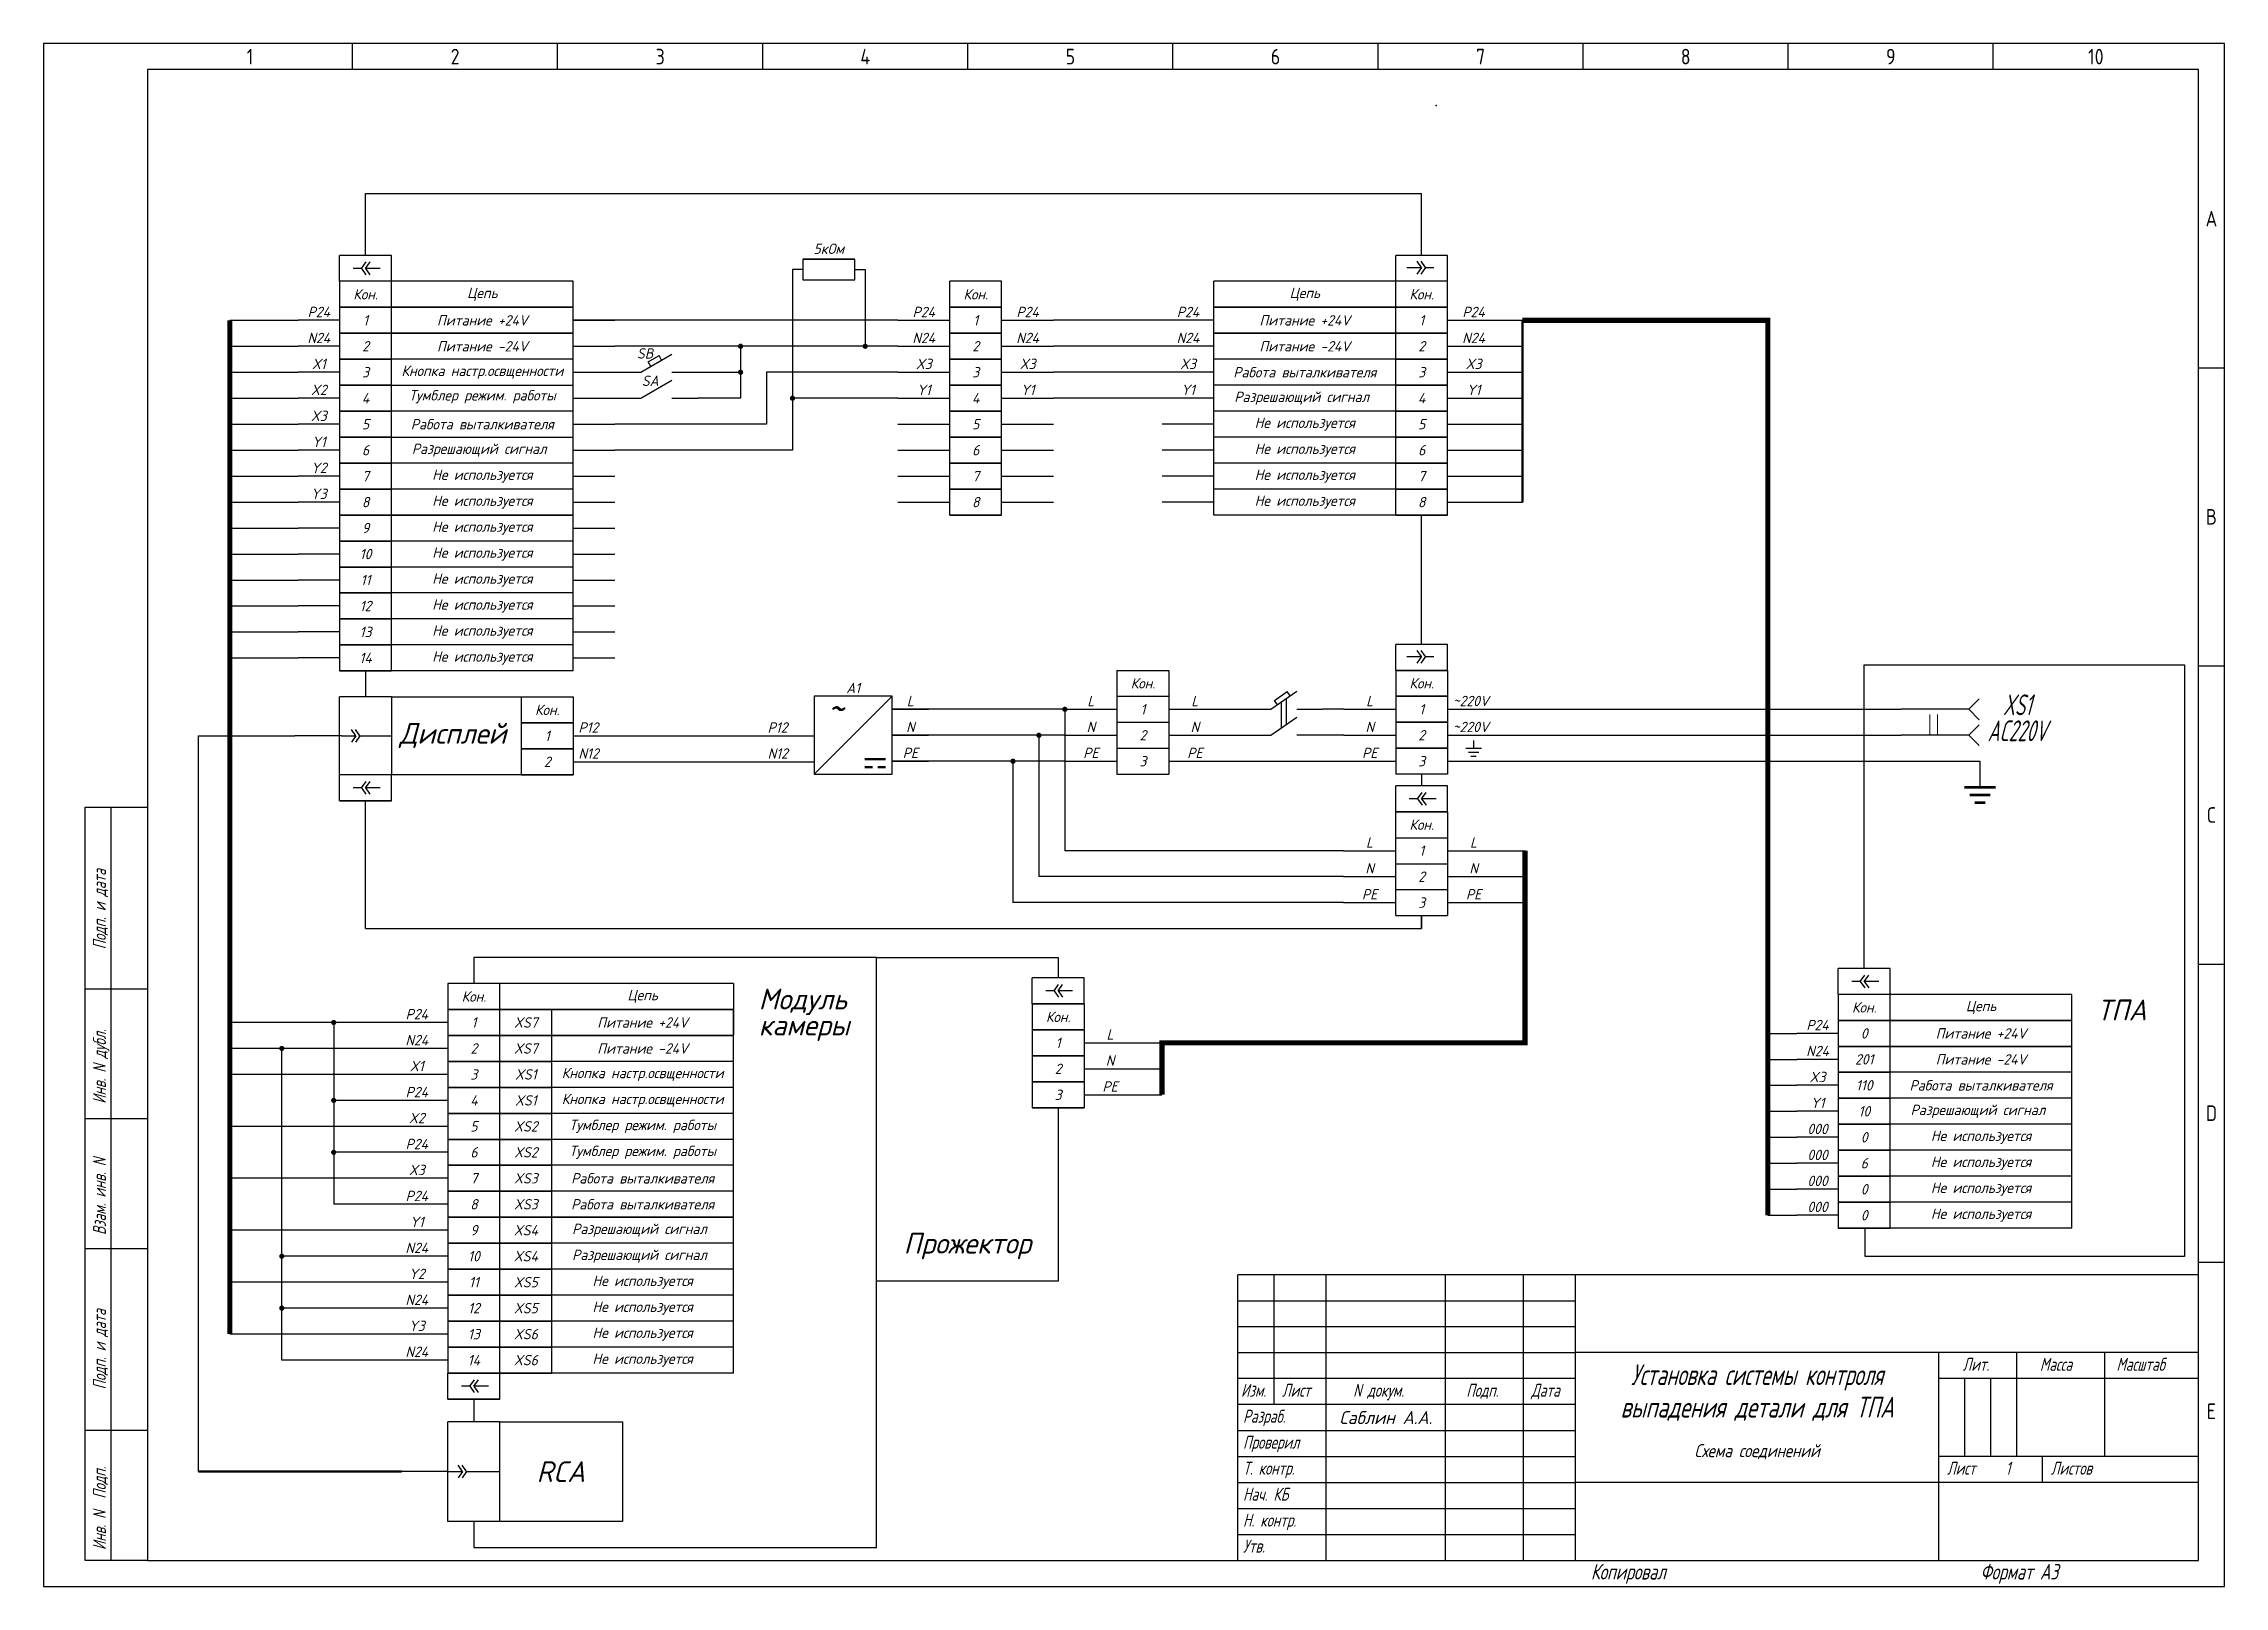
# Model space of a CAD drawing. Header units: millimetres. Extents: x 1328 to 12195, y -7 to 5934.
# Drawn here: x 1328 to 1748, y 1078 to 1375 of the extents above; entities that cross this region are included whole.
import ezdxf
from ezdxf.enums import TextEntityAlignment as Align

# ---------------------------------------------------------------- set-up
doc = ezdxf.new("R2010")
doc.units = ezdxf.units.MM
doc.linetypes.add('K5LT_BASIC', pattern=[0])
doc.linetypes.add('K5LT_DASHED', pattern=[6, 4, -2])
for name, color, linetype in [('ELEMENT', 2, 'Continuous'), ('FORMAT_LINE', 7, 'Continuous'), ('FORMAT_TEXT', 7, 'Continuous'), ('LINE', 3, 'Continuous'), ('TEXT', 7, 'Continuous'), ('Соединения', 253, 'Continuous'), ('Электроаппараты', 2, 'Continuous')]:
    doc.layers.add(name, color=color, linetype=linetype)
doc.styles.add('GOST_B', font='GOST_B.TTF', dxfattribs={"oblique": 15})
doc.styles.add('STYLE1', font='txtnew_w.shx', dxfattribs={"width": 0.8, "oblique": 15})

msp = doc.modelspace()

# ---------------------------------------------------------------- texts
at = {"style": 'GOST_B', "oblique": 15}
msp.add_text('SB', height=2, dxfattribs=at).set_placement((1443.83, 1314.36), align=Align.CENTER)
msp.add_text('SA', height=2, dxfattribs=at).set_placement((1443.2, 1308.49), align=Align.BOTTOM_LEFT)
at = {"layer": 'FORMAT_LINE', "color": 7, "style": 'GOST_B', "oblique": 15}
msp.add_text('5кОм', height=2, dxfattribs=at).set_placement((1479.23, 1335.52), align=Align.MIDDLE)
at = {"layer": 'FORMAT_TEXT', "style": 'STYLE1', "oblique": 15}
for s, height, width, p in [('Установка системы контроля', 4, 0.65, (1658, 1116.75)), ('выпадения детали для ТПА', 4, 0.7, (1658, 1110.5)), ('Схема соединений', 2.5, 0.8, (1658, 1102.87))]:
    msp.add_text(s, height=height, dxfattribs=dict(at, width=width)).set_placement(p, align=Align.CENTER)
at = {"layer": 'TEXT', "style": 'GOST_B', "oblique": 15}
for s, height, p in [('Кон.', 2, (1390, 1326.74)), ('Цепь', 2, (1412.5, 1326.74)), ('Кон.', 2, (1507.51, 1326.74)), ('Цепь', 2, (1570.9, 1326.74)), ('Кон.', 2, (1593.4, 1326.74)), ('1', 2, (1390, 1321.74)), ('Питание +24V', 2, (1412.5, 1321.74)), ('1', 2, (1507.51, 1321.74)), ('Питание +24V', 2, (1570.9, 1321.74)), ('1', 2, (1593.4, 1321.74)), ('2', 2, (1390, 1316.74)), ('Питание -24V', 2, (1412.5, 1316.74)), ('2', 2, (1507.51, 1316.74)), ('Питание -24V', 2, (1570.9, 1316.74)), ('2', 2, (1593.4, 1316.74)), ('3', 2, (1390, 1311.74)), ('Кнопка настр.освщенности', 2, (1412.5, 1311.74)), ('3', 2, (1507.51, 1311.74)), ('Работа выталкивателя', 2, (1570.9, 1311.74)), ('3', 2, (1593.4, 1311.74)), ('4', 2, (1390, 1306.74)), ('Тумблер режим. работы', 2, (1412.5, 1307.03)), ('4', 2, (1507.51, 1306.74)), ('Разрешающий сигнал ', 2, (1570.9, 1306.74)), ('4', 2, (1593.4, 1306.74)), ('5', 2, (1390, 1301.74)), ('Работа выталкивателя', 2, (1412.5, 1301.74)), ('5', 2, (1507.51, 1301.74)), ('Не используется', 2, (1570.9, 1301.74)), ('5', 2, (1593.4, 1301.74)), ('Разрешающий сигнал ', 2, (1412.5, 1296.74)), ('Не используется', 2, (1570.9, 1296.74)), ('6', 2, (1390, 1296.74)), ('6', 2, (1507.51, 1296.74)), ('6', 2, (1593.4, 1296.74)), ('7', 2, (1390, 1291.74)), ('Не используется', 2, (1412.5, 1291.74)), ('7', 2, (1507.51, 1291.74)), ('Не используется', 2, (1570.9, 1291.74)), ('7', 2, (1593.4, 1291.74)), ('8', 2, (1390, 1286.74)), ('Не используется', 2, (1412.5, 1286.74)), ('8', 2, (1507.51, 1286.74)), ('Не используется', 2, (1570.9, 1286.74)), ('8', 2, (1593.4, 1286.74)), ('9', 2, (1390, 1281.74)), ('Не используется', 2, (1412.5, 1281.74)), ('10', 2, (1390, 1276.74)), ('Не используется', 2, (1412.5, 1276.74)), ('11', 2, (1390, 1271.74)), ('Не используется', 2, (1412.5, 1271.74)), ('12', 2, (1390, 1266.74)), ('Не используется', 2, (1412.5, 1266.74)), ('13', 2, (1390, 1261.74)), ('Не используется', 2, (1412.5, 1261.74)), ('14', 2, (1390, 1256.74)), ('Не используется', 2, (1412.5, 1256.74)), ('Кон.', 2, (1539.72, 1251.85)), ('Кон.', 2, (1593.4, 1251.85)), ('Кон.', 2, (1425, 1246.74)), ('1', 2, (1539.72, 1246.85)), ('1', 2, (1593.4, 1246.85)), ('Дисплей', 4, (1406.81, 1241.82)), ('1', 2, (1425, 1241.74)), ('2', 2, (1539.72, 1241.85)), ('2', 2, (1593.4, 1241.85)), ('2', 2, (1425, 1236.74)), ('3', 2, (1539.72, 1236.85)), ('3', 2, (1593.4, 1236.85)), ('Кон.', 2, (1593.4, 1224.63)), ('1', 2, (1593.4, 1219.63)), ('2', 2, (1593.4, 1214.63)), ('3', 2, (1593.4, 1209.63)), ('Цепь', 2, (1443.37, 1191.56)), ('Кон.', 2, (1410.87, 1191.56)), ('Кон.', 2, (1523.39, 1187.63)), ('Кон.', 2, (1678.64, 1189.46)), ('Цепь', 2, (1701.14, 1189.46)), ('1', 2, (1410.87, 1186.56)), ('XS7', 2, (1420.87, 1186.56)), ('Питание +24V', 2, (1443.37, 1186.56)), ('0', 2, (1678.64, 1184.46)), ('Питание +24V', 2, (1701.14, 1184.46)), ('2', 2, (1410.87, 1181.56)), ('XS7', 2, (1420.87, 1181.56)), ('Питание -24V', 2, (1443.37, 1181.56)), ('1', 2, (1523.39, 1182.63)), ('201', 2, (1678.64, 1179.46)), ('Питание -24V', 2, (1701.14, 1179.46)), ('3', 2, (1410.87, 1176.56)), ('XS1', 2, (1420.87, 1176.56)), ('Кнопка настр.освщенности', 2, (1443.37, 1176.56)), ('2', 2, (1523.39, 1177.63)), ('4', 2, (1410.87, 1171.56)), ('XS1', 2, (1420.87, 1171.56)), ('Кнопка настр.освщенности', 2, (1443.37, 1171.56)), ('3', 2, (1523.39, 1172.63)), ('110', 2, (1678.64, 1174.46)), ('Работа выталкивателя', 2, (1701.14, 1174.46)), ('Тумблер режим. работы', 2, (1443.37, 1166.56)), ('10', 2, (1678.64, 1169.46)), ('Разрешающий сигнал ', 2, (1701.14, 1169.46)), ('5', 2, (1410.87, 1166.56)), ('XS2', 2, (1420.87, 1166.56)), ('0', 2, (1678.64, 1164.46)), ('Не используется', 2, (1701.14, 1164.46)), ('6', 2, (1410.87, 1161.56)), ('XS2', 2, (1420.87, 1161.56)), ('Тумблер режим. работы', 2, (1443.37, 1161.56)), ('6', 2, (1678.64, 1159.46)), ('Не используется', 2, (1701.14, 1159.46)), ('7', 2, (1410.87, 1156.56)), ('XS3', 2, (1420.87, 1156.56)), ('Работа выталкивателя', 2, (1443.37, 1156.56)), ('0', 2, (1678.64, 1154.46)), ('Не используется', 2, (1701.14, 1154.46)), ('8', 2, (1410.87, 1151.56)), ('XS3', 2, (1420.87, 1151.56)), ('Работа выталкивателя', 2, (1443.37, 1151.56)), ('9', 2, (1410.87, 1146.56)), ('XS4', 2, (1420.87, 1146.56)), ('Разрешающий сигнал ', 2, (1443.37, 1146.56)), ('0', 2, (1678.64, 1149.46)), ('Не используется', 2, (1701.14, 1149.46)), ('10', 2, (1410.87, 1141.56)), ('XS4', 2, (1420.87, 1141.56)), ('Разрешающий сигнал ', 2, (1443.37, 1141.56)), ('Прожектор', 4, (1505.89, 1143.53)), ('11', 2, (1410.87, 1136.56)), ('XS5', 2, (1420.87, 1136.56)), ('Не используется', 2, (1443.37, 1136.56)), ('12', 2, (1410.87, 1131.56)), ('XS5', 2, (1420.87, 1131.56)), ('Не используется', 2, (1443.37, 1131.56)), ('13', 2, (1410.87, 1126.56)), ('XS6', 2, (1420.87, 1126.56)), ('Не используется', 2, (1443.37, 1126.56)), ('14', 2, (1410.87, 1121.56)), ('XS6', 2, (1420.87, 1121.56)), ('Не используется', 2, (1443.37, 1121.56)), ('Саблин А.А.', 2.5, (1586.5, 1110.5)), ('RCA', 4, (1427.61, 1100.09))]:
    msp.add_text(s, height=height, dxfattribs=at).set_placement(p, align=Align.MIDDLE)
for s, p in [('P24', (1381, 1321.74)), ('P24', (1497.51, 1321.74)), ('P24', (1517.51, 1321.74)), ('P24', (1548.4, 1321.74)), ('P24', (1603.4, 1321.74)), ('N24', (1381, 1316.74)), ('N24', (1497.51, 1316.74)), ('N24', (1517.51, 1316.74)), ('N24', (1548.4, 1316.74)), ('N24', (1603.4, 1316.74)), ('X1', (1381, 1311.74)), ('X3', (1497.51, 1311.74)), ('X3', (1517.51, 1311.74)), ('X3', (1548.4, 1311.74)), ('X3', (1603.4, 1311.74)), ('X2', (1381, 1306.74)), ('Y1', (1497.51, 1306.74)), ('Y1', (1517.51, 1306.74)), ('Y1', (1548.4, 1306.74)), ('Y1', (1603.4, 1306.74)), ('X3', (1381, 1301.74)), ('Y1', (1381, 1296.74)), ('Y2', (1381, 1291.74)), ('Y3', (1381, 1286.74)), ('L', (1494.93, 1246.85)), ('L', (1529.69, 1246.85)), ('L', (1549.72, 1246.85)), ('L', (1583.4, 1246.85)), ('N', (1494.93, 1241.85)), ('N', (1529.69, 1241.85)), ('N', (1549.72, 1241.85)), ('N', (1583.4, 1241.85)), ('PE', (1494.93, 1236.85)), ('PE', (1529.69, 1236.85)), ('PE', (1549.72, 1236.85)), ('PE', (1583.4, 1236.85)), ('L', (1583.37, 1219.63)), ('L', (1603.4, 1219.63)), ('N', (1583.37, 1214.63)), ('N', (1603.4, 1214.63)), ('PE', (1583.37, 1209.63)), ('PE', (1603.4, 1209.63)), ('P24', (1399.87, 1186.56)), ('L', (1533.39, 1182.63)), ('P24', (1669.64, 1184.46)), ('N24', (1399.87, 1181.56)), ('N', (1533.39, 1177.63)), ('N24', (1669.64, 1179.46)), ('X1', (1399.87, 1176.56)), ('X3', (1669.64, 1174.46)), ('P24', (1399.87, 1171.56)), ('PE', (1533.39, 1172.63)), ('Y1', (1669.64, 1169.46)), ('X2', (1399.87, 1166.56)), ('P24', (1399.87, 1161.56)), ('000', (1669.64, 1164.46)), ('000', (1669.64, 1159.46)), ('X3', (1399.87, 1156.56)), ('000', (1669.64, 1154.46)), ('P24', (1399.87, 1151.56)), ('000', (1669.64, 1149.46)), ('Y1', (1399.87, 1146.56)), ('N24', (1399.87, 1141.56)), ('Y2', (1399.87, 1136.56)), ('N24', (1399.87, 1131.56)), ('Y3', (1399.87, 1126.56)), ('N24', (1399.87, 1121.56))]:
    msp.add_text(s, height=2, dxfattribs=at).set_placement(p, align=Align.BOTTOM_CENTER)
for s, p in [('A1', (1482.58, 1249.35)), ('~220V', (1599.4, 1246.85)), ('P12', (1431, 1241.74)), ('P12', (1467.43, 1241.74)), ('~220V', (1599.4, 1241.85)), ('N12', (1431, 1236.74)), ('N12', (1467.43, 1236.74))]:
    msp.add_text(s, height=2, dxfattribs=at).set_placement(p, align=Align.BOTTOM_LEFT)
at = {"layer": 'TEXT', "style": 'STYLE1', "oblique": 15, "width": 0.6}
for s, p in [('XS1', (1708.1, 1245.71)), ('AC220V', (1708.1, 1240.71))]:
    msp.add_text(s, height=4, dxfattribs=at).set_placement(p, align=Align.CENTER)
at = {"layer": 'TEXT', "style": 'GOST_B', "oblique": 15}
for s, p in [('  Модуль', (1460.87, 1189.06)), ('  ТПА', (1718.64, 1186.96)), ('  камеры', (1460.87, 1184.06))]:
    msp.add_text(s, height=4, dxfattribs=at).set_placement(p)
at = {"layer": 'Электроаппараты', "style": 'GOST_B', "oblique": 15}
msp.add_text('~', height=5, dxfattribs=at).set_placement((1480.45, 1242.85), align=Align.BOTTOM_CENTER)

# ---------------------------------------------------------------- blocks, each defined once
blk = doc.blocks.new('FORMAT_A3-1')
for p, q in [((59.5, 292), (59.5, 297)), ((99, 292), (99, 297)), ((138.5, 292), (138.5, 297)), ((178, 292), (178, 297)), ((217.5, 292), (217.5, 297)), ((257, 292), (257, 297)), ((296.5, 292), (296.5, 297)), ((336, 292), (336, 297)), ((375.5, 292), (375.5, 297)), ((415, 234.6), (420, 234.6)), ((415, 177.2), (420, 177.2)), ((415, 119.8), (420, 119.8)), ((415, 62.4), (420, 62.4))]:
    blk.add_line(p, q)
at = {"color": 2}
for p, q in [((13, 5), (13, 150)), ((20, 115), (8, 115)), ((20, 90), (8, 90)), ((20, 65), (8, 65)), ((415, 60), (230, 60)), ((230, 5), (230, 60)), ((237, 35), (237, 60)), ((247, 5), (247, 60)), ((270, 5), (270, 60)), ((285, 5), (285, 60)), ((295, 5), (295, 60)), ((415, 45), (295, 45)), ((365, 5), (365, 45)), ((380, 25), (380, 45)), ((397, 25), (397, 45)), ((295, 40), (230, 40)), ((415, 40), (365, 40)), ((295, 35), (230, 35)), ((20, 30), (8, 30)), ((415, 25), (365, 25)), ((385, 20), (385, 25)), ((415, 20), (295, 20))]:
    blk.add_line(p, q, dxfattribs=at)
at = {"color": 7}
for p, q in [((230, 55), (295, 55)), ((230, 50), (295, 50)), ((230, 45), (295, 45)), ((370, 25), (370, 40)), ((375, 25), (375, 40)), ((230, 30), (295, 30)), ((230, 25), (295, 25)), ((230, 20), (295, 20)), ((230, 15), (295, 15)), ((230, 10), (295, 10))]:
    blk.add_line(p, q, dxfattribs=at)
blk.add_lwpolyline([(0, 0), (420, 0), (420, 297), (0, 297)], close=True)
at = {"color": 2}
blk.add_lwpolyline([(20, 5), (415, 5), (415, 292), (20, 292)], close=True, dxfattribs=at)
blk.add_lwpolyline([(20, 5), (8, 5), (8, 150), (20, 150)], dxfattribs=at)
at = {"style": 'STYLE1', "width": 0.8}
for s, p in [('1', (39.75, 294.5)), ('2', (79.25, 294.5)), ('3', (118.75, 294.5)), ('4', (158.25, 294.5)), ('5', (197.75, 294.5)), ('6', (237.25, 294.5)), ('7', (276.75, 294.5)), ('8', (316.25, 294.5)), ('9', (355.75, 294.5)), ('10', (395.25, 294.5)), ('A', (417.5, 263.3)), ('B', (417.5, 205.9)), ('C', (417.5, 148.5)), ('D', (417.5, 91.1)), ('E', (417.5, 33.7))]:
    blk.add_text(s, height=3, dxfattribs=at).set_placement(p, align=Align.MIDDLE_CENTER)
at = {"style": 'STYLE1', "oblique": 15, "width": 0.7}
for s, p in [('Подп. и дата', (12, 122.64)), ('Инв. N дубл.', (12, 92.91)), ('Взам. инв. N', (12, 67.64)), ('Подп. и дата', (12, 37.91)), ('Инв. N  Подп.', (12, 7))]:
    blk.add_text(s, height=2.5, rotation=90, dxfattribs=at).set_placement(p)
for s, height, p in [('Лит.', 2.5, (369.58, 41.5)), ('Масса', 2.5, (384.47, 41.5)), ('Масштаб', 2.5, (399.21, 41.5)), ('Изм.', 2.5, (230.61, 36.5)), ('Лист', 2.5, (238.5, 36.5)), ('N докум.', 2.5, (252.21, 36.5)), ('Подп.', 2.5, (274, 36.5)), ('Дата', 2.5, (286.5, 36.5)), ('Разраб.', 2.5, (231, 31.5)), ('Проверил', 2.5, (231, 26.5)), ('Т. контр.', 2.5, (231, 21.5)), ('Лист     1', 2.5, (366.58, 21.5)), ('Листов', 2.5, (386.58, 21.5)), ('Нач. КБ', 2.5, (231, 16.5)), ('Н. контр.', 2.5, (231, 11.5)), ('Утв.', 2.5, (231, 6.5)), ('Копировал', 3, (298, 1.32)), ('Формат А3', 3, (373, 1.32))]:
    blk.add_text(s, height=height, dxfattribs=at).set_placement(p)
blk = doc.blocks.new('GND1')
blk.add_line((0, 0), (0, -5))
at = {"const_width": 0.5}
for points in [[(-3, -5), (3, -5)], [(-2, -6.5), (2, -6.5)], [(-1, -8), (1, -8)]]:
    blk.add_lwpolyline(points, dxfattribs=at)

# ---------------------------------------------------------------- linework, layer by layer
at = {"color": 7, "linetype": 'K5LT_DASHED', "lineweight": 9}
for p, q in [((1691.26, 1241.85), (1691.26, 1246.85)), ((1692.76, 1241.85), (1692.76, 1246.85))]:
    msp.add_line(p, q, dxfattribs=at)
for p, q in [((1601.9, 1239.35), (1604.9, 1239.35)), ((1603.4, 1240.85), (1603.4, 1239.35)), ((1602.4, 1238.6), (1604.4, 1238.6)), ((1602.9, 1237.85), (1603.9, 1237.85))]:
    msp.add_line(p, q)
at = {"layer": 'ELEMENT'}
for p, q in [((1474.23, 1333.52), (1474.23, 1329.52)), ((1484.23, 1333.52), (1474.23, 1333.52)), ((1474.23, 1333.52), (1484.23, 1333.52)), ((1484.23, 1329.52), (1484.23, 1333.52)), ((1474.23, 1329.52), (1484.23, 1329.52)), ((1443, 1311.74), (1449, 1315.24)), ((1444.43, 1313.73), (1446.52, 1314.95)), ((1447.02, 1314.09), (1446.52, 1314.95)), ((1438, 1311.74), (1443, 1311.74)), ((1444.93, 1312.87), (1444.43, 1313.73)), ((1449, 1311.74), (1454, 1311.74)), ((1438, 1306.74), (1443, 1306.74)), ((1443, 1306.74), (1449, 1310.24)), ((1449, 1306.74), (1454, 1306.74)), ((1564.35, 1246.85), (1569.35, 1250.35)), ((1565.05, 1248.56), (1567.51, 1250.28)), ((1565.62, 1247.74), (1565.05, 1248.56)), ((1566.35, 1248.25), (1566.35, 1243.25)), ((1567.35, 1243.95), (1567.35, 1248.95)), ((1568.08, 1249.46), (1567.51, 1250.28)), ((1559.35, 1246.85), (1564.35, 1246.85)), ((1564.35, 1241.85), (1569.35, 1245.35)), ((1569.35, 1246.85), (1574.29, 1246.85)), ((1559.46, 1241.85), (1564.35, 1241.85)), ((1554.46, 1236.85), (1578.4, 1236.85))]:
    msp.add_line(p, q, dxfattribs=at)
at = {"layer": 'ELEMENT', "color": 7}
msp.add_line((1484.23, 1331.52), (1486.23, 1331.52), dxfattribs=at)
at = {"layer": 'ELEMENT', "linetype": 'K5LT_BASIC', "lineweight": 15}
for p, q in [((1698.76, 1246.85), (1700.76, 1248.85)), ((1700.76, 1244.85), (1698.76, 1246.85)), ((1698.76, 1241.85), (1700.76, 1243.85)), ((1700.76, 1239.85), (1698.76, 1241.85))]:
    msp.add_line(p, q, dxfattribs=at)
at = {"layer": 'ELEMENT', "const_width": 0.5}
for points in [[(1461.98, 1316.74, 1), (1462.48, 1316.74, 1)], [(1485.98, 1316.74, 1), (1486.48, 1316.74, 1)], [(1461.98, 1311.74, 1), (1462.48, 1311.74, 1)], [(1471.98, 1306.74, 1), (1472.48, 1306.74, 1)], [(1373.62, 1141.56, 1), (1374.12, 1141.56, 1)], [(1373.62, 1131.56, 1), (1374.12, 1131.56, 1)]]:
    msp.add_lwpolyline(points, format="xyb", close=True, dxfattribs=at)
at = {"layer": 'ELEMENT', "color": 2, "const_width": 0.5}
for points in [[(1524.44, 1246.85, 1), (1524.94, 1246.85, 1)], [(1519.44, 1241.85, 1), (1519.94, 1241.85, 1)], [(1514.44, 1236.85, 1), (1514.94, 1236.85, 1)], [(1383.62, 1186.56, 1), (1384.12, 1186.56, 1)], [(1373.62, 1181.56, 1), (1374.12, 1181.56, 1)], [(1383.62, 1171.56, 1), (1384.12, 1171.56, 1)], [(1383.62, 1161.56, 1), (1384.12, 1161.56, 1)]]:
    msp.add_lwpolyline(points, format="xyb", close=True, dxfattribs=at)
at = {"layer": 'FORMAT_LINE'}
for p, q in [((1389.23, 1331.74), (1387.62, 1331.74)), ((1389.23, 1331.74), (1390.09, 1332.97)), ((1389.23, 1331.74), (1390.08, 1330.52)), ((1390, 1331.74), (1390.86, 1332.97)), ((1392.8, 1331.74), (1390, 1331.74)), ((1390, 1331.74), (1390.85, 1330.52)), ((1590.56, 1331.88), (1593.36, 1331.88)), ((1593.36, 1331.88), (1592.5, 1330.65)), ((1593.36, 1331.88), (1592.51, 1333.09)), ((1594.13, 1331.88), (1593.27, 1330.65)), ((1594.13, 1331.88), (1593.28, 1333.09)), ((1594.13, 1331.88), (1595.74, 1331.88)), ((1590.56, 1256.99), (1593.36, 1256.99)), ((1593.36, 1256.99), (1592.5, 1255.76)), ((1593.36, 1256.99), (1592.51, 1258.2)), ((1594.13, 1256.99), (1593.27, 1255.76)), ((1594.13, 1256.99), (1593.28, 1258.2)), ((1594.13, 1256.99), (1595.74, 1256.99)), ((1385.36, 1241.74), (1388.16, 1241.74)), ((1388.16, 1241.74), (1387.3, 1240.51)), ((1388.16, 1241.74), (1387.31, 1242.96)), ((1388.93, 1241.74), (1388.07, 1240.51)), ((1388.93, 1241.74), (1388.08, 1242.96)), ((1388.93, 1241.74), (1395, 1241.74)), ((1389.23, 1231.74), (1387.62, 1231.74)), ((1389.23, 1231.74), (1390.09, 1232.97)), ((1389.23, 1231.74), (1390.08, 1230.52)), ((1390, 1231.74), (1390.86, 1232.97)), ((1392.8, 1231.74), (1390, 1231.74)), ((1390, 1231.74), (1390.85, 1230.52)), ((1592.63, 1229.63), (1593.49, 1230.86)), ((1593.4, 1229.63), (1594.26, 1230.86)), ((1592.63, 1229.63), (1591.02, 1229.63)), ((1592.63, 1229.63), (1593.48, 1228.41)), ((1596.2, 1229.63), (1593.4, 1229.63)), ((1593.4, 1229.63), (1594.25, 1228.41)), ((1522.61, 1192.63), (1523.48, 1193.86)), ((1523.39, 1192.63), (1524.25, 1193.86)), ((1677.87, 1194.46), (1676.27, 1194.46)), ((1677.87, 1194.46), (1678.73, 1195.69)), ((1677.87, 1194.46), (1678.73, 1193.24)), ((1678.64, 1194.46), (1679.5, 1195.69)), ((1681.44, 1194.46), (1678.64, 1194.46)), ((1678.64, 1194.46), (1679.5, 1193.24)), ((1522.61, 1192.63), (1521.01, 1192.63)), ((1522.61, 1192.63), (1523.47, 1191.42)), ((1526.18, 1192.63), (1523.39, 1192.63)), ((1523.39, 1192.63), (1524.24, 1191.42)), ((1410.1, 1116.56), (1410.96, 1117.79)), ((1410.87, 1116.56), (1411.73, 1117.79)), ((1410.1, 1116.56), (1408.49, 1116.56)), ((1410.1, 1116.56), (1410.95, 1115.34)), ((1413.67, 1116.56), (1410.87, 1116.56)), ((1410.87, 1116.56), (1411.72, 1115.34)), ((1408.67, 1100.09), (1407.82, 1101.31)), ((1409.44, 1100.09), (1408.59, 1101.31)), ((1405.87, 1100.09), (1408.67, 1100.09)), ((1408.67, 1100.09), (1407.81, 1098.87)), ((1409.44, 1100.09), (1408.58, 1098.87)), ((1409.44, 1100.09), (1411.05, 1100.09))]:
    msp.add_line(p, q, dxfattribs=at)
at = {"layer": 'FORMAT_LINE', "color": 7}
for p, q in [((1474.23, 1331.52), (1472.23, 1331.52)), ((1472.23, 1331.52), (1472.23, 1306.74)), ((1486.23, 1331.52), (1486.23, 1316.74))]:
    msp.add_line(p, q, dxfattribs=at)
at = {"layer": 'FORMAT_LINE'}
msp.add_lwpolyline([(1488.39, 1142.28), (1488.39, 1142.28)], dxfattribs=at)
at = {"layer": 'LINE'}
for p, q in [((1363.87, 1321.74), (1370.85, 1321.74)), ((1370.85, 1321.74), (1377, 1321.74)), ((1430, 1321.74), (1438, 1321.74)), ((1438, 1321.74), (1430, 1321.74)), ((1608.4, 1321.74), (1612.81, 1321.74)), ((1363.88, 1316.74), (1377, 1316.74)), ((1608.4, 1316.74), (1612.81, 1316.74)), ((1363.88, 1311.74), (1377, 1311.74)), ((1608.4, 1311.74), (1612.81, 1311.74)), ((1363.88, 1306.74), (1377, 1306.74)), ((1608.4, 1306.74), (1612.81, 1306.74)), ((1363.88, 1301.74), (1377, 1301.74)), ((1608.4, 1301.74), (1612.81, 1301.74)), ((1363.88, 1296.74), (1377, 1296.74)), ((1608.4, 1296.74), (1612.81, 1296.74)), ((1363.88, 1291.74), (1377, 1291.74)), ((1608.4, 1291.74), (1612.81, 1291.74)), ((1363.88, 1286.74), (1377, 1286.74)), ((1608.4, 1286.74), (1612.81, 1286.74)), ((1363.88, 1281.74), (1377, 1281.74)), ((1363.88, 1276.74), (1377, 1276.74)), ((1363.88, 1271.74), (1377, 1271.74)), ((1363.88, 1266.74), (1377, 1266.74)), ((1363.88, 1261.74), (1377, 1261.74)), ((1363.87, 1256.74), (1377, 1256.74)), ((1357.86, 1100.09), (1357.86, 1241.74)), ((1357.86, 1241.74), (1376.41, 1241.74)), ((1608.4, 1219.63), (1613.4, 1219.63)), ((1608.4, 1214.63), (1613.4, 1214.63)), ((1608.4, 1209.63), (1613.4, 1209.63)), ((1660.07, 1184.46), (1665.64, 1184.46)), ((1363.87, 1181.56), (1363.87, 1181.56)), ((1538.39, 1182.63), (1543.39, 1182.63)), ((1393.87, 1176.56), (1363.87, 1176.56)), ((1538.39, 1177.63), (1543.39, 1177.63)), ((1660.07, 1179.46), (1665.64, 1179.46)), ((1538.39, 1172.63), (1543.39, 1172.63)), ((1660.07, 1174.46), (1665.64, 1174.46)), ((1660.07, 1169.46), (1665.64, 1169.46)), ((1393.87, 1166.56), (1363.87, 1166.56)), ((1660.07, 1164.46), (1665.64, 1164.46)), ((1660.07, 1159.46), (1665.64, 1159.46)), ((1393.87, 1156.56), (1363.87, 1156.56)), ((1660.07, 1154.46), (1665.64, 1154.46)), ((1660.07, 1149.46), (1665.64, 1149.46)), ((1393.87, 1146.56), (1363.87, 1146.56)), ((1393.87, 1136.56), (1363.87, 1136.56)), ((1393.87, 1126.56), (1363.87, 1126.56))]:
    msp.add_line(p, q, dxfattribs=at)
at = {"layer": 'LINE', "lineweight": 50}
for p, q in [((1612.81, 1321.74), (1612.81, 1286.74)), ((1396.91, 1100.09), (1357.86, 1100.09))]:
    msp.add_line(p, q, dxfattribs=at)
at = {"layer": 'LINE', "color": 3, "lineweight": 50}
msp.add_line((1613.4, 1219.63), (1613.4, 1219.63), dxfattribs=at)
at = {"layer": 'LINE', "color": 1}
for p, q in [((1393.87, 1186.56), (1363.87, 1186.56)), ((1383.87, 1186.56), (1383.87, 1151.56)), ((1393.87, 1171.56), (1383.87, 1171.56)), ((1393.87, 1161.56), (1383.87, 1161.56)), ((1393.87, 1151.56), (1383.87, 1151.56))]:
    msp.add_line(p, q, dxfattribs=at)
at = {"layer": 'LINE', "color": 4}
for p, q in [((1393.87, 1181.56), (1363.87, 1181.56)), ((1373.87, 1121.56), (1373.87, 1181.56)), ((1393.87, 1141.56), (1373.87, 1141.56)), ((1393.87, 1131.56), (1373.87, 1131.56)), ((1393.87, 1121.56), (1373.87, 1121.56))]:
    msp.add_line(p, q, dxfattribs=at)
at = {"layer": 'LINE'}
msp.add_lwpolyline([(1363.87, 1321.74, 1, 1, 0), (1363.87, 1126.56, 0, 0, 0)], format="xyseb", dxfattribs=at)
at = {"layer": 'LINE', "lineweight": 50, "const_width": 1, "elevation": 1}
msp.add_lwpolyline([(1660.07, 1149.46), (1660.07, 1321.74), (1612.81, 1321.74)], dxfattribs=at)
at = {"layer": 'LINE', "const_width": 1}
for points in [[(1613.3, 1219.63), (1613.3, 1182.63), (1543.39, 1182.63)], [(1543.39, 1172.63), (1543.39, 1183.13)]]:
    msp.add_lwpolyline(points, dxfattribs=at)
at = {"layer": 'LINE'}
msp.add_point((1596.21, 1363.07), dxfattribs=at)
at = {"layer": 'TEXT'}
for p, q in [((1385, 1321.74), (1377, 1321.74)), ((1430, 1321.74), (1438, 1321.74)), ((1492.51, 1321.74), (1502.51, 1321.74)), ((1512.51, 1321.74), (1522.51, 1321.74)), ((1553.4, 1321.74), (1543.4, 1321.74)), ((1598.4, 1321.74), (1608.4, 1321.74)), ((1385, 1316.74), (1377, 1316.74)), ((1430, 1316.74), (1438, 1316.74)), ((1492.51, 1316.74), (1502.51, 1316.74)), ((1512.51, 1316.74), (1522.51, 1316.74)), ((1553.4, 1316.74), (1543.4, 1316.74)), ((1598.4, 1316.74), (1608.4, 1316.74)), ((1385, 1311.74), (1377, 1311.74)), ((1430, 1311.74), (1438, 1311.74)), ((1492.51, 1311.74), (1502.51, 1311.74)), ((1512.51, 1311.74), (1522.51, 1311.74)), ((1553.4, 1311.74), (1543.4, 1311.74)), ((1598.4, 1311.74), (1608.4, 1311.74)), ((1385, 1306.74), (1377, 1306.74)), ((1430, 1306.74), (1438, 1306.74)), ((1492.51, 1306.74), (1502.51, 1306.74)), ((1512.51, 1306.74), (1522.51, 1306.74)), ((1553.4, 1306.74), (1543.4, 1306.74)), ((1598.4, 1306.74), (1608.4, 1306.74)), ((1385, 1301.74), (1377, 1301.74)), ((1430, 1301.74), (1438, 1301.74)), ((1492.51, 1301.74), (1502.51, 1301.74)), ((1512.51, 1301.74), (1522.51, 1301.74)), ((1553.4, 1301.74), (1543.4, 1301.74)), ((1598.4, 1301.74), (1608.4, 1301.74)), ((1385, 1296.74), (1377, 1296.74)), ((1430, 1296.74), (1438, 1296.74)), ((1492.51, 1296.74), (1502.51, 1296.74)), ((1512.51, 1296.74), (1522.51, 1296.74)), ((1553.4, 1296.74), (1543.4, 1296.74)), ((1598.4, 1296.74), (1608.4, 1296.74)), ((1385, 1291.74), (1377, 1291.74)), ((1430, 1291.74), (1438, 1291.74)), ((1492.51, 1291.74), (1502.51, 1291.74)), ((1512.51, 1291.74), (1522.51, 1291.74)), ((1553.4, 1291.74), (1543.4, 1291.74)), ((1598.4, 1291.74), (1608.4, 1291.74)), ((1385, 1286.74), (1377, 1286.74)), ((1430, 1286.74), (1438, 1286.74)), ((1492.51, 1286.74), (1502.51, 1286.74)), ((1512.51, 1286.74), (1522.51, 1286.74)), ((1553.4, 1286.74), (1543.4, 1286.74)), ((1598.4, 1286.74), (1608.4, 1286.74)), ((1385, 1281.74), (1377, 1281.74)), ((1430, 1281.74), (1438, 1281.74)), ((1385, 1276.74), (1377, 1276.74)), ((1430, 1276.74), (1438, 1276.74)), ((1385, 1271.74), (1377, 1271.74)), ((1430, 1271.74), (1438, 1271.74)), ((1385, 1266.74), (1377, 1266.74)), ((1430, 1266.74), (1438, 1266.74)), ((1385, 1261.74), (1377, 1261.74)), ((1430, 1261.74), (1438, 1261.74)), ((1385, 1256.74), (1377, 1256.74)), ((1430, 1256.74), (1438, 1256.74)), ((1491.43, 1246.85), (1498.43, 1246.85)), ((1524.69, 1246.85), (1534.69, 1246.85)), ((1544.72, 1246.85), (1554.72, 1246.85)), ((1578.4, 1246.85), (1588.4, 1246.85)), ((1598.4, 1246.85), (1608.4, 1246.85)), ((1385.36, 1241.74), (1376.41, 1241.74)), ((1430, 1241.74), (1440, 1241.74)), ((1466.43, 1241.74), (1476.43, 1241.74)), ((1491.43, 1241.85), (1498.43, 1241.85)), ((1524.69, 1241.85), (1534.69, 1241.85)), ((1544.72, 1241.85), (1554.72, 1241.85)), ((1578.4, 1241.85), (1588.4, 1241.85)), ((1598.4, 1241.85), (1608.4, 1241.85)), ((1430, 1236.74), (1440, 1236.74)), ((1466.43, 1236.74), (1476.43, 1236.74)), ((1491.43, 1236.85), (1498.43, 1236.85)), ((1524.69, 1236.85), (1534.69, 1236.85)), ((1544.72, 1236.85), (1554.72, 1236.85)), ((1578.4, 1236.85), (1588.4, 1236.85)), ((1598.4, 1236.85), (1608.4, 1236.85)), ((1578.37, 1219.63), (1588.37, 1219.63)), ((1598.4, 1219.63), (1608.4, 1219.63)), ((1578.37, 1214.63), (1588.37, 1214.63)), ((1598.4, 1214.63), (1608.4, 1214.63)), ((1578.37, 1209.63), (1588.37, 1209.63)), ((1598.4, 1209.63), (1608.4, 1209.63)), ((1405.87, 1186.56), (1393.87, 1186.56)), ((1673.64, 1184.46), (1665.64, 1184.46)), ((1405.87, 1181.56), (1393.87, 1181.56)), ((1528.39, 1182.63), (1538.39, 1182.63)), ((1405.87, 1176.56), (1393.87, 1176.56)), ((1528.39, 1177.63), (1538.39, 1177.63)), ((1673.64, 1179.46), (1665.64, 1179.46)), ((1528.39, 1172.63), (1538.39, 1172.63)), ((1673.64, 1174.46), (1665.64, 1174.46)), ((1405.87, 1171.56), (1393.87, 1171.56)), ((1443.37, 1171.56), (1443.37, 1171.56)), ((1673.64, 1169.46), (1665.64, 1169.46)), ((1405.87, 1166.56), (1393.87, 1166.56)), ((1673.64, 1164.46), (1665.64, 1164.46)), ((1405.87, 1161.56), (1393.87, 1161.56)), ((1673.64, 1159.46), (1665.64, 1159.46)), ((1405.87, 1156.56), (1393.87, 1156.56)), ((1405.87, 1151.56), (1393.87, 1151.56)), ((1673.64, 1154.46), (1665.64, 1154.46)), ((1673.64, 1149.46), (1665.64, 1149.46)), ((1405.87, 1146.56), (1393.87, 1146.56)), ((1405.87, 1141.56), (1393.87, 1141.56)), ((1405.87, 1136.56), (1393.87, 1136.56)), ((1405.87, 1131.56), (1393.87, 1131.56)), ((1405.87, 1126.56), (1393.87, 1126.56)), ((1405.87, 1121.56), (1393.87, 1121.56)), ((1405.87, 1100.09), (1396.91, 1100.09))]:
    msp.add_line(p, q, dxfattribs=at)
at = {"layer": 'Соединения', "color": 2, "ltscale": 33.333333}
for p, q in [((1698.76, 1246.85), (1685.76, 1246.85)), ((1698.76, 1241.85), (1685.76, 1241.85))]:
    msp.add_line(p, q, dxfattribs=at)
at = {"layer": 'Электроаппараты'}
for p, q in [((1390, 1334.24), (1390, 1346.16)), ((1390, 1346.16), (1593.4, 1346.16)), ((1593.4, 1334.24), (1593.4, 1346.16)), ((1385, 1329.24), (1385, 1334.24)), ((1395, 1334.24), (1385, 1334.24)), ((1395, 1329.24), (1395, 1334.24)), ((1588.4, 1329.24), (1588.4, 1334.24)), ((1598.4, 1334.24), (1588.4, 1334.24)), ((1598.4, 1329.24), (1598.4, 1334.24)), ((1385, 1329.24), (1385, 1324.24)), ((1395, 1329.24), (1385, 1329.24)), ((1395, 1329.24), (1385, 1329.24)), ((1395, 1329.24), (1385, 1329.24)), ((1395, 1324.24), (1395, 1329.24)), ((1430, 1329.24), (1395, 1329.24)), ((1430, 1324.24), (1430, 1329.24)), ((1512.51, 1329.24), (1502.51, 1329.24)), ((1502.51, 1324.24), (1502.51, 1329.24)), ((1512.51, 1324.24), (1512.51, 1329.24)), ((1553.4, 1324.24), (1553.4, 1329.24)), ((1588.4, 1329.24), (1553.4, 1329.24)), ((1588.4, 1324.24), (1588.4, 1329.24)), ((1598.4, 1329.24), (1588.4, 1329.24)), ((1598.4, 1329.24), (1588.4, 1329.24)), ((1598.4, 1324.24), (1598.4, 1329.24)), ((1385, 1324.24), (1395, 1324.24)), ((1385, 1324.24), (1385, 1319.24)), ((1395, 1324.24), (1385, 1324.24)), ((1395, 1324.24), (1430, 1324.24)), ((1430, 1324.24), (1395, 1324.24)), ((1395, 1319.24), (1395, 1324.24)), ((1430, 1324.24), (1395, 1324.24)), ((1430, 1319.24), (1430, 1324.24)), ((1502.51, 1324.24), (1512.51, 1324.24)), ((1512.51, 1324.24), (1502.51, 1324.24)), ((1502.51, 1319.24), (1502.51, 1324.24)), ((1512.51, 1319.24), (1512.51, 1324.24)), ((1553.4, 1324.24), (1588.4, 1324.24)), ((1588.4, 1324.24), (1553.4, 1324.24)), ((1553.4, 1319.24), (1553.4, 1324.24)), ((1588.4, 1324.24), (1553.4, 1324.24)), ((1588.4, 1324.24), (1598.4, 1324.24)), ((1588.4, 1319.24), (1588.4, 1324.24)), ((1598.4, 1324.24), (1588.4, 1324.24)), ((1598.4, 1319.24), (1598.4, 1324.24)), ((1385, 1319.24), (1395, 1319.24)), ((1385, 1319.24), (1385, 1314.24)), ((1395, 1319.24), (1385, 1319.24)), ((1395, 1319.24), (1430, 1319.24)), ((1430, 1319.24), (1395, 1319.24)), ((1395, 1314.24), (1395, 1319.24)), ((1430, 1319.24), (1395, 1319.24)), ((1430, 1314.24), (1430, 1319.24)), ((1502.51, 1319.24), (1512.51, 1319.24)), ((1512.51, 1319.24), (1502.51, 1319.24)), ((1502.51, 1314.24), (1502.51, 1319.24)), ((1512.51, 1314.24), (1512.51, 1319.24)), ((1553.4, 1319.24), (1588.4, 1319.24)), ((1588.4, 1319.24), (1553.4, 1319.24)), ((1553.4, 1314.24), (1553.4, 1319.24)), ((1588.4, 1319.24), (1553.4, 1319.24)), ((1588.4, 1319.24), (1598.4, 1319.24)), ((1588.4, 1314.24), (1588.4, 1319.24)), ((1598.4, 1319.24), (1588.4, 1319.24)), ((1598.4, 1314.24), (1598.4, 1319.24)), ((1385, 1314.24), (1395, 1314.24)), ((1385, 1314.24), (1385, 1309.24)), ((1395, 1314.24), (1385, 1314.24)), ((1430, 1314.24), (1395, 1314.24)), ((1395, 1309.24), (1395, 1314.24)), ((1430, 1314.24), (1395, 1314.24)), ((1430, 1309.24), (1430, 1314.24)), ((1492.51, 1311.74), (1467.23, 1311.74)), ((1467.23, 1311.74), (1467.23, 1301.74)), ((1502.51, 1314.24), (1512.51, 1314.24)), ((1512.51, 1314.24), (1502.51, 1314.24)), ((1502.51, 1309.24), (1502.51, 1314.24)), ((1512.51, 1309.24), (1512.51, 1314.24)), ((1512.51, 1308.61), (1512.51, 1313.61)), ((1543.4, 1311.74), (1522.51, 1311.74)), ((1588.4, 1314.24), (1553.4, 1314.24)), ((1553.4, 1309.24), (1553.4, 1314.24)), ((1588.4, 1314.24), (1553.4, 1314.24)), ((1588.4, 1314.24), (1598.4, 1314.24)), ((1588.4, 1309.24), (1588.4, 1314.24)), ((1598.4, 1314.24), (1588.4, 1314.24)), ((1598.4, 1309.24), (1598.4, 1314.24)), ((1385, 1309.24), (1395, 1309.24)), ((1385, 1309.24), (1385, 1304.24)), ((1395, 1309.24), (1385, 1309.24)), ((1395, 1304.24), (1395, 1309.24)), ((1395, 1309.24), (1430, 1309.24)), ((1430, 1304.24), (1430, 1309.24)), ((1492.51, 1306.74), (1472.23, 1306.74)), ((1472.23, 1306.74), (1472.23, 1296.74)), ((1502.51, 1309.24), (1512.51, 1309.24)), ((1512.51, 1309.24), (1502.51, 1309.24)), ((1502.51, 1304.24), (1502.51, 1309.24)), ((1512.51, 1304.24), (1512.51, 1309.24)), ((1543.4, 1306.74), (1522.51, 1306.74)), ((1588.4, 1309.24), (1553.4, 1309.24)), ((1553.4, 1304.24), (1553.4, 1309.24)), ((1588.4, 1309.24), (1553.4, 1309.24)), ((1588.4, 1309.24), (1598.4, 1309.24)), ((1588.4, 1304.24), (1588.4, 1309.24)), ((1598.4, 1309.24), (1588.4, 1309.24)), ((1598.4, 1304.24), (1598.4, 1309.24)), ((1385, 1304.24), (1395, 1304.24)), ((1385, 1304.24), (1385, 1299.24)), ((1395, 1304.24), (1385, 1304.24)), ((1430, 1304.24), (1395, 1304.24)), ((1395, 1299.24), (1395, 1304.24)), ((1430, 1304.24), (1395, 1304.24)), ((1430, 1299.24), (1430, 1304.24)), ((1502.51, 1304.24), (1512.51, 1304.24)), ((1512.51, 1304.24), (1502.51, 1304.24)), ((1502.51, 1299.24), (1502.51, 1304.24)), ((1512.51, 1299.24), (1512.51, 1304.24)), ((1588.4, 1304.24), (1553.4, 1304.24)), ((1553.4, 1299.24), (1553.4, 1304.24)), ((1588.4, 1304.24), (1553.4, 1304.24)), ((1588.4, 1304.24), (1598.4, 1304.24)), ((1588.4, 1299.24), (1588.4, 1304.24)), ((1598.4, 1304.24), (1588.4, 1304.24)), ((1598.4, 1299.24), (1598.4, 1304.24)), ((1385, 1299.24), (1395, 1299.24)), ((1385, 1299.24), (1385, 1294.24)), ((1395, 1299.24), (1385, 1299.24)), ((1395, 1294.24), (1395, 1299.24)), ((1395, 1299.24), (1430, 1299.24)), ((1430, 1294.24), (1430, 1299.24)), ((1467.23, 1301.74), (1438, 1301.74)), ((1502.51, 1299.24), (1512.51, 1299.24)), ((1512.51, 1299.24), (1502.51, 1299.24)), ((1502.51, 1294.24), (1502.51, 1299.24)), ((1512.51, 1294.24), (1512.51, 1299.24)), ((1588.4, 1299.24), (1553.4, 1299.24)), ((1553.4, 1294.24), (1553.4, 1299.24)), ((1588.4, 1299.24), (1553.4, 1299.24)), ((1588.4, 1299.24), (1598.4, 1299.24)), ((1588.4, 1294.24), (1588.4, 1299.24)), ((1598.4, 1299.24), (1588.4, 1299.24)), ((1598.4, 1294.24), (1598.4, 1299.24)), ((1385, 1294.24), (1395, 1294.24)), ((1385, 1294.24), (1385, 1289.24)), ((1395, 1294.24), (1385, 1294.24)), ((1430, 1294.24), (1395, 1294.24)), ((1395, 1289.24), (1395, 1294.24)), ((1430, 1294.24), (1395, 1294.24)), ((1430, 1289.24), (1430, 1294.24)), ((1472.23, 1296.74), (1438, 1296.74)), ((1502.51, 1294.24), (1512.51, 1294.24)), ((1512.51, 1294.24), (1502.51, 1294.24)), ((1502.51, 1289.24), (1502.51, 1294.24)), ((1512.51, 1289.24), (1512.51, 1294.24)), ((1588.4, 1294.24), (1553.4, 1294.24)), ((1553.4, 1289.24), (1553.4, 1294.24)), ((1588.4, 1294.24), (1553.4, 1294.24)), ((1588.4, 1294.24), (1598.4, 1294.24)), ((1588.4, 1289.24), (1588.4, 1294.24)), ((1598.4, 1294.24), (1588.4, 1294.24)), ((1598.4, 1289.24), (1598.4, 1294.24)), ((1385, 1289.24), (1395, 1289.24)), ((1395, 1289.24), (1385, 1289.24)), ((1385, 1289.24), (1385, 1284.24)), ((1430, 1289.24), (1395, 1289.24)), ((1430, 1289.24), (1395, 1289.24)), ((1395, 1284.24), (1395, 1289.24)), ((1430, 1284.24), (1430, 1289.24)), ((1502.51, 1289.24), (1512.51, 1289.24)), ((1512.51, 1289.24), (1502.51, 1289.24)), ((1502.51, 1284.24), (1502.51, 1289.24)), ((1512.51, 1284.24), (1512.51, 1289.24)), ((1588.4, 1289.24), (1553.4, 1289.24)), ((1553.4, 1284.24), (1553.4, 1289.24)), ((1588.4, 1289.24), (1553.4, 1289.24)), ((1588.4, 1289.24), (1598.4, 1289.24)), ((1588.4, 1284.24), (1588.4, 1289.24)), ((1598.4, 1289.24), (1588.4, 1289.24)), ((1598.4, 1284.24), (1598.4, 1289.24)), ((1385, 1284.24), (1395, 1284.24)), ((1385, 1284.24), (1385, 1279.24)), ((1395, 1284.24), (1385, 1284.24)), ((1395, 1284.24), (1430, 1284.24)), ((1430, 1284.24), (1395, 1284.24)), ((1395, 1279.24), (1395, 1284.24)), ((1430, 1284.24), (1395, 1284.24)), ((1430, 1279.24), (1430, 1284.24)), ((1502.51, 1284.24), (1512.51, 1284.24)), ((1512.51, 1284.24), (1502.51, 1284.24)), ((1588.4, 1284.24), (1553.4, 1284.24)), ((1588.4, 1284.24), (1553.4, 1284.24)), ((1588.4, 1284.24), (1598.4, 1284.24)), ((1598.4, 1284.24), (1588.4, 1284.24)), ((1385, 1279.24), (1395, 1279.24)), ((1385, 1279.24), (1385, 1274.24)), ((1395, 1279.24), (1385, 1279.24)), ((1430, 1279.24), (1395, 1279.24)), ((1395, 1274.24), (1395, 1279.24)), ((1430, 1279.24), (1395, 1279.24)), ((1430, 1274.24), (1430, 1279.24)), ((1385, 1274.24), (1395, 1274.24)), ((1385, 1274.24), (1385, 1269.24)), ((1395, 1274.24), (1385, 1274.24)), ((1430, 1274.24), (1395, 1274.24)), ((1395, 1269.24), (1395, 1274.24)), ((1430, 1274.24), (1395, 1274.24)), ((1430, 1269.24), (1430, 1274.24)), ((1385, 1269.24), (1395, 1269.24)), ((1385, 1269.24), (1385, 1264.24)), ((1395, 1269.24), (1385, 1269.24)), ((1430, 1269.24), (1395, 1269.24)), ((1395, 1264.24), (1395, 1269.24)), ((1430, 1269.24), (1395, 1269.24)), ((1430, 1264.24), (1430, 1269.24)), ((1385, 1264.24), (1395, 1264.24)), ((1385, 1264.24), (1385, 1259.24)), ((1395, 1264.24), (1385, 1264.24)), ((1430, 1264.24), (1395, 1264.24)), ((1395, 1259.24), (1395, 1264.24)), ((1430, 1264.24), (1395, 1264.24)), ((1430, 1259.24), (1430, 1264.24)), ((1385, 1259.24), (1395, 1259.24)), ((1385, 1259.24), (1385, 1254.24)), ((1395, 1259.24), (1385, 1259.24)), ((1430, 1259.24), (1395, 1259.24)), ((1395, 1254.24), (1395, 1259.24)), ((1430, 1259.24), (1395, 1259.24)), ((1430, 1254.24), (1430, 1259.24)), ((1588.4, 1254.35), (1588.4, 1259.35)), ((1598.4, 1259.35), (1588.4, 1259.35)), ((1598.4, 1254.35), (1598.4, 1259.35)), ((1385, 1254.24), (1395, 1254.24)), ((1395, 1254.24), (1385, 1254.24)), ((1390, 1254.24), (1390, 1249.24)), ((1430, 1254.24), (1395, 1254.24)), ((1430, 1254.24), (1395, 1254.24)), ((1588.4, 1254.35), (1588.4, 1234.35)), ((1588.4, 1254.35), (1598.4, 1254.35)), ((1598.4, 1254.35), (1588.4, 1254.35)), ((1598.4, 1254.35), (1588.4, 1254.35)), ((1598.4, 1254.35), (1598.4, 1249.35)), ((1678.64, 1196.96), (1678.64, 1255.4)), ((1678.64, 1255.4), (1740.35, 1255.4)), ((1740.35, 1255.4), (1740.35, 1141.49)), ((1385, 1234.24), (1385, 1249.24)), ((1395, 1249.24), (1385, 1249.24)), ((1395, 1249.24), (1420, 1249.24)), ((1395, 1249.24), (1395, 1234.24)), ((1420, 1249.24), (1420, 1234.24)), ((1420, 1249.24), (1430, 1249.24)), ((1430, 1249.24), (1430, 1244.24)), ((1598.4, 1249.35), (1588.4, 1249.35)), ((1588.4, 1249.35), (1598.4, 1249.35)), ((1598.4, 1249.35), (1598.4, 1244.35)), ((1430, 1244.24), (1420, 1244.24)), ((1420, 1244.24), (1430, 1244.24)), ((1430, 1244.24), (1430, 1239.24)), ((1598.4, 1244.35), (1588.4, 1244.35)), ((1588.4, 1244.35), (1598.4, 1244.35)), ((1598.4, 1244.35), (1598.4, 1239.35)), ((1430, 1239.24), (1420, 1239.24)), ((1420, 1239.24), (1430, 1239.24)), ((1430, 1239.24), (1430, 1234.24)), ((1598.4, 1239.35), (1588.4, 1239.35)), ((1588.4, 1239.35), (1598.4, 1239.35)), ((1598.4, 1239.35), (1598.4, 1234.35)), ((1420, 1234.24), (1385, 1234.24)), ((1385, 1229.24), (1385, 1234.24)), ((1395, 1234.24), (1385, 1234.24)), ((1395, 1229.24), (1395, 1234.24)), ((1430, 1234.24), (1420, 1234.24)), ((1420, 1234.24), (1430, 1234.24)), ((1598.4, 1234.35), (1588.4, 1234.35)), ((1588.4, 1227.13), (1588.4, 1232.13)), ((1598.4, 1232.13), (1588.4, 1232.13)), ((1598.4, 1227.13), (1598.4, 1232.13)), ((1385, 1229.24), (1395, 1229.24)), ((1395, 1229.24), (1385, 1229.24)), ((1395, 1229.24), (1385, 1229.24)), ((1588.4, 1227.13), (1598.4, 1227.13)), ((1598.4, 1227.13), (1588.4, 1227.13)), ((1598.4, 1227.13), (1588.4, 1227.13)), ((1593.4, 1204.63), (1593.4, 1207.13)), ((1390, 1204.63), (1593.4, 1204.63)), ((1488.39, 1199.06), (1410.87, 1199.06)), ((1410.87, 1199.06), (1410.87, 1194.06)), ((1488.39, 1085.5), (1488.39, 1199.06)), ((1488.39, 1199.06), (1523.39, 1199.06)), ((1405.87, 1194.06), (1405.87, 1189.06)), ((1415.87, 1194.06), (1405.87, 1194.06)), ((1425.87, 1194.06), (1415.87, 1194.06)), ((1415.87, 1189.06), (1415.87, 1194.06)), ((1460.87, 1194.06), (1425.87, 1194.06)), ((1460.87, 1194.06), (1460.87, 1189.06)), ((1518.39, 1190.13), (1518.39, 1195.13)), ((1528.39, 1195.13), (1518.39, 1195.13)), ((1528.39, 1190.13), (1528.39, 1195.13)), ((1673.64, 1191.96), (1673.64, 1196.96)), ((1683.64, 1196.96), (1673.64, 1196.96)), ((1683.64, 1191.96), (1683.64, 1196.96)), ((1405.87, 1189.06), (1405.87, 1184.06)), ((1405.87, 1189.06), (1415.87, 1189.06)), ((1415.87, 1189.06), (1405.87, 1189.06)), ((1415.87, 1189.06), (1425.87, 1189.06)), ((1425.87, 1189.06), (1415.87, 1189.06)), ((1415.87, 1184.06), (1415.87, 1189.06)), ((1425.87, 1189.06), (1460.87, 1189.06)), ((1460.87, 1189.06), (1425.87, 1189.06)), ((1425.87, 1184.06), (1425.87, 1189.06)), ((1460.87, 1189.06), (1425.87, 1189.06)), ((1460.87, 1184.06), (1460.87, 1189.06)), ((1460.87, 1189.06), (1460.87, 1184.06)), ((1518.39, 1190.13), (1518.39, 1170.13)), ((1518.39, 1190.13), (1528.39, 1190.13)), ((1528.39, 1190.13), (1518.39, 1190.13)), ((1528.39, 1190.13), (1518.39, 1190.13)), ((1528.39, 1190.13), (1528.39, 1185.13)), ((1673.64, 1191.96), (1673.64, 1186.96)), ((1683.64, 1191.96), (1673.64, 1191.96)), ((1683.64, 1191.96), (1673.64, 1191.96)), ((1683.64, 1191.96), (1673.64, 1191.96)), ((1683.64, 1186.96), (1683.64, 1191.96)), ((1718.64, 1191.96), (1683.64, 1191.96)), ((1718.64, 1186.96), (1718.64, 1191.96)), ((1528.39, 1185.13), (1518.39, 1185.13)), ((1518.39, 1185.13), (1528.39, 1185.13)), ((1528.39, 1185.13), (1528.39, 1180.13)), ((1673.64, 1186.96), (1683.64, 1186.96)), ((1673.64, 1186.96), (1673.64, 1181.96)), ((1683.64, 1186.96), (1673.64, 1186.96)), ((1683.64, 1186.96), (1718.64, 1186.96)), ((1718.64, 1186.96), (1683.64, 1186.96)), ((1683.64, 1181.96), (1683.64, 1186.96)), ((1718.64, 1186.96), (1683.64, 1186.96)), ((1718.64, 1181.96), (1718.64, 1186.96)), ((1405.87, 1184.06), (1405.87, 1179.06)), ((1405.87, 1184.06), (1415.87, 1184.06)), ((1415.87, 1184.06), (1405.87, 1184.06)), ((1415.87, 1184.06), (1425.87, 1184.06)), ((1425.87, 1184.06), (1415.87, 1184.06)), ((1415.87, 1179.06), (1415.87, 1184.06)), ((1425.87, 1184.06), (1460.87, 1184.06)), ((1460.87, 1184.06), (1425.87, 1184.06)), ((1425.87, 1179.06), (1425.87, 1184.06)), ((1460.87, 1184.06), (1425.87, 1184.06)), ((1460.87, 1179.06), (1460.87, 1184.06)), ((1673.64, 1181.96), (1683.64, 1181.96)), ((1673.64, 1181.96), (1673.64, 1176.96)), ((1683.64, 1181.96), (1673.64, 1181.96)), ((1683.64, 1181.96), (1718.64, 1181.96)), ((1718.64, 1181.96), (1683.64, 1181.96)), ((1683.64, 1176.96), (1683.64, 1181.96)), ((1718.64, 1181.96), (1683.64, 1181.96)), ((1718.64, 1176.96), (1718.64, 1181.96)), ((1405.87, 1179.06), (1405.87, 1174.06)), ((1405.87, 1179.06), (1415.87, 1179.06)), ((1415.87, 1179.06), (1405.87, 1179.06)), ((1415.87, 1179.06), (1425.87, 1179.06)), ((1425.87, 1179.06), (1415.87, 1179.06)), ((1415.87, 1174.06), (1415.87, 1179.06)), ((1460.87, 1179.06), (1425.87, 1179.06)), ((1425.87, 1174.06), (1425.87, 1179.06)), ((1460.87, 1179.06), (1425.87, 1179.06)), ((1460.87, 1174.06), (1460.87, 1179.06)), ((1528.39, 1180.13), (1518.39, 1180.13)), ((1518.39, 1180.13), (1528.39, 1180.13)), ((1528.39, 1180.13), (1528.39, 1175.13)), ((1673.64, 1176.96), (1683.64, 1176.96)), ((1673.64, 1176.96), (1673.64, 1171.96)), ((1683.64, 1176.96), (1673.64, 1176.96)), ((1718.64, 1176.96), (1683.64, 1176.96)), ((1683.64, 1171.96), (1683.64, 1176.96)), ((1718.64, 1176.96), (1683.64, 1176.96)), ((1718.64, 1171.96), (1718.64, 1176.96)), ((1405.87, 1174.06), (1405.87, 1169.06)), ((1405.87, 1174.06), (1415.87, 1174.06)), ((1415.87, 1174.06), (1405.87, 1174.06)), ((1415.87, 1174.06), (1425.87, 1174.06)), ((1425.87, 1174.06), (1415.87, 1174.06)), ((1415.87, 1169.06), (1415.87, 1174.06)), ((1460.87, 1174.06), (1425.87, 1174.06)), ((1425.87, 1169.06), (1425.87, 1174.06)), ((1460.87, 1174.06), (1425.87, 1174.06)), ((1460.87, 1169.06), (1460.87, 1174.06)), ((1528.39, 1175.13), (1518.39, 1175.13)), ((1518.39, 1175.13), (1528.39, 1175.13)), ((1528.39, 1175.13), (1528.39, 1170.13)), ((1673.64, 1171.96), (1683.64, 1171.96)), ((1673.64, 1171.96), (1673.64, 1166.96)), ((1683.64, 1171.96), (1673.64, 1171.96)), ((1718.64, 1171.96), (1683.64, 1171.96)), ((1683.64, 1166.96), (1683.64, 1171.96)), ((1718.64, 1171.96), (1683.64, 1171.96)), ((1718.64, 1166.96), (1718.64, 1171.96)), ((1405.87, 1169.06), (1405.87, 1164.06)), ((1405.87, 1169.06), (1415.87, 1169.06)), ((1415.87, 1169.06), (1405.87, 1169.06)), ((1415.87, 1169.06), (1425.87, 1169.06)), ((1425.87, 1169.06), (1415.87, 1169.06)), ((1415.87, 1164.06), (1415.87, 1169.06)), ((1460.87, 1169.06), (1425.87, 1169.06)), ((1425.87, 1164.06), (1425.87, 1169.06)), ((1460.87, 1169.06), (1425.87, 1169.06)), ((1460.87, 1164.06), (1460.87, 1169.06)), ((1528.39, 1170.13), (1518.39, 1170.13)), ((1518.39, 1170.13), (1528.39, 1170.13)), ((1405.87, 1164.06), (1405.87, 1159.06)), ((1405.87, 1164.06), (1415.87, 1164.06)), ((1415.87, 1164.06), (1405.87, 1164.06)), ((1415.87, 1164.06), (1425.87, 1164.06)), ((1425.87, 1164.06), (1415.87, 1164.06)), ((1415.87, 1159.06), (1415.87, 1164.06)), ((1460.87, 1164.06), (1425.87, 1164.06)), ((1425.87, 1159.06), (1425.87, 1164.06)), ((1460.87, 1164.06), (1425.87, 1164.06)), ((1460.87, 1159.06), (1460.87, 1164.06)), ((1673.64, 1166.96), (1683.64, 1166.96)), ((1673.64, 1166.96), (1673.64, 1161.96)), ((1683.64, 1166.96), (1673.64, 1166.96)), ((1718.64, 1166.96), (1683.64, 1166.96)), ((1683.64, 1161.96), (1683.64, 1166.96)), ((1718.64, 1166.96), (1683.64, 1166.96)), ((1718.64, 1161.96), (1718.64, 1166.96)), ((1673.64, 1161.96), (1683.64, 1161.96)), ((1673.64, 1161.96), (1673.64, 1156.96)), ((1683.64, 1161.96), (1673.64, 1161.96)), ((1718.64, 1161.96), (1683.64, 1161.96)), ((1683.64, 1156.96), (1683.64, 1161.96)), ((1718.64, 1161.96), (1683.64, 1161.96)), ((1718.64, 1156.96), (1718.64, 1161.96)), ((1405.87, 1159.06), (1405.87, 1154.06)), ((1405.87, 1159.06), (1415.87, 1159.06)), ((1415.87, 1159.06), (1405.87, 1159.06)), ((1415.87, 1159.06), (1425.87, 1159.06)), ((1425.87, 1159.06), (1415.87, 1159.06)), ((1415.87, 1154.06), (1415.87, 1159.06)), ((1460.87, 1159.06), (1425.87, 1159.06)), ((1425.87, 1154.06), (1425.87, 1159.06)), ((1460.87, 1159.06), (1425.87, 1159.06)), ((1460.87, 1154.06), (1460.87, 1159.06)), ((1673.64, 1156.96), (1683.64, 1156.96)), ((1673.64, 1156.96), (1673.64, 1151.96)), ((1683.64, 1156.96), (1673.64, 1156.96)), ((1718.64, 1156.96), (1683.64, 1156.96)), ((1683.64, 1151.96), (1683.64, 1156.96)), ((1718.64, 1156.96), (1683.64, 1156.96)), ((1718.64, 1151.96), (1718.64, 1156.96)), ((1405.87, 1154.06), (1405.87, 1149.06)), ((1405.87, 1154.06), (1415.87, 1154.06)), ((1415.87, 1154.06), (1405.87, 1154.06)), ((1415.87, 1154.06), (1425.87, 1154.06)), ((1425.87, 1154.06), (1415.87, 1154.06)), ((1415.87, 1149.06), (1415.87, 1154.06)), ((1460.87, 1154.06), (1425.87, 1154.06)), ((1460.87, 1154.06), (1425.87, 1154.06)), ((1425.87, 1149.06), (1425.87, 1154.06)), ((1460.87, 1149.06), (1460.87, 1154.06)), ((1673.64, 1151.96), (1683.64, 1151.96)), ((1673.64, 1151.96), (1673.64, 1146.96)), ((1683.64, 1151.96), (1673.64, 1151.96)), ((1718.64, 1151.96), (1683.64, 1151.96)), ((1683.64, 1146.96), (1683.64, 1151.96)), ((1718.64, 1151.96), (1683.64, 1151.96)), ((1718.64, 1146.96), (1718.64, 1151.96)), ((1405.87, 1149.06), (1405.87, 1144.06)), ((1405.87, 1149.06), (1415.87, 1149.06)), ((1415.87, 1149.06), (1405.87, 1149.06)), ((1415.87, 1149.06), (1425.87, 1149.06)), ((1425.87, 1149.06), (1415.87, 1149.06)), ((1415.87, 1144.06), (1415.87, 1149.06)), ((1425.87, 1149.06), (1460.87, 1149.06)), ((1460.87, 1149.06), (1425.87, 1149.06)), ((1425.87, 1144.06), (1425.87, 1149.06)), ((1460.87, 1149.06), (1425.87, 1149.06)), ((1460.87, 1144.06), (1460.87, 1149.06)), ((1673.64, 1146.96), (1683.64, 1146.96)), ((1683.64, 1146.96), (1673.64, 1146.96)), ((1678.81, 1141.49), (1678.81, 1146.96)), ((1718.64, 1146.96), (1683.64, 1146.96)), ((1718.64, 1146.96), (1683.64, 1146.96)), ((1405.87, 1144.06), (1405.87, 1139.06)), ((1405.87, 1144.06), (1415.87, 1144.06)), ((1415.87, 1144.06), (1405.87, 1144.06)), ((1415.87, 1144.06), (1425.87, 1144.06)), ((1425.87, 1144.06), (1415.87, 1144.06)), ((1415.87, 1139.06), (1415.87, 1144.06)), ((1460.87, 1144.06), (1425.87, 1144.06)), ((1425.87, 1139.06), (1425.87, 1144.06)), ((1460.87, 1144.06), (1425.87, 1144.06)), ((1460.87, 1139.06), (1460.87, 1144.06)), ((1405.87, 1139.06), (1405.87, 1134.06)), ((1405.87, 1139.06), (1415.87, 1139.06)), ((1415.87, 1139.06), (1405.87, 1139.06)), ((1415.87, 1139.06), (1425.87, 1139.06)), ((1425.87, 1139.06), (1415.87, 1139.06)), ((1415.87, 1134.06), (1415.87, 1139.06)), ((1460.87, 1139.06), (1425.87, 1139.06)), ((1425.87, 1134.06), (1425.87, 1139.06)), ((1460.87, 1139.06), (1425.87, 1139.06)), ((1460.87, 1134.06), (1460.87, 1139.06)), ((1740.35, 1141.49), (1678.81, 1141.49)), ((1405.87, 1134.06), (1405.87, 1129.06)), ((1405.87, 1134.06), (1415.87, 1134.06)), ((1415.87, 1134.06), (1405.87, 1134.06)), ((1415.87, 1134.06), (1425.87, 1134.06)), ((1425.87, 1134.06), (1415.87, 1134.06)), ((1415.87, 1129.06), (1415.87, 1134.06)), ((1460.87, 1134.06), (1425.87, 1134.06)), ((1425.87, 1129.06), (1425.87, 1134.06)), ((1460.87, 1134.06), (1425.87, 1134.06)), ((1460.87, 1129.06), (1460.87, 1134.06)), ((1523.39, 1136.78), (1488.39, 1136.78)), ((1405.87, 1129.06), (1405.87, 1124.06)), ((1405.87, 1129.06), (1415.87, 1129.06)), ((1415.87, 1129.06), (1405.87, 1129.06)), ((1415.87, 1129.06), (1425.87, 1129.06)), ((1425.87, 1129.06), (1415.87, 1129.06)), ((1415.87, 1124.06), (1415.87, 1129.06)), ((1460.87, 1129.06), (1425.87, 1129.06)), ((1425.87, 1124.06), (1425.87, 1129.06)), ((1460.87, 1129.06), (1425.87, 1129.06)), ((1460.87, 1124.06), (1460.87, 1129.06)), ((1405.87, 1124.06), (1405.87, 1119.06)), ((1405.87, 1124.06), (1415.87, 1124.06)), ((1415.87, 1124.06), (1405.87, 1124.06)), ((1415.87, 1124.06), (1425.87, 1124.06)), ((1425.87, 1124.06), (1415.87, 1124.06)), ((1415.87, 1119.06), (1415.87, 1124.06)), ((1460.87, 1124.06), (1425.87, 1124.06)), ((1425.87, 1119.06), (1425.87, 1124.06)), ((1460.87, 1124.06), (1425.87, 1124.06)), ((1460.87, 1119.06), (1460.87, 1124.06)), ((1405.87, 1119.06), (1415.87, 1119.06)), ((1415.87, 1119.06), (1405.87, 1119.06)), ((1405.87, 1114.06), (1405.87, 1119.06)), ((1415.87, 1119.06), (1405.87, 1119.06)), ((1415.87, 1119.06), (1425.87, 1119.06)), ((1425.87, 1119.06), (1415.87, 1119.06)), ((1415.87, 1114.06), (1415.87, 1119.06)), ((1460.87, 1119.06), (1425.87, 1119.06)), ((1460.87, 1119.06), (1425.87, 1119.06)), ((1405.87, 1114.06), (1415.87, 1114.06)), ((1415.87, 1114.06), (1405.87, 1114.06)), ((1415.87, 1114.06), (1405.87, 1114.06)), ((1410.87, 1114.06), (1410.87, 1109.69)), ((1405.87, 1090.5), (1405.87, 1109.69)), ((1415.87, 1109.69), (1405.87, 1109.69)), ((1415.87, 1090.5), (1415.87, 1109.69)), ((1415.87, 1109.69), (1439.48, 1109.69)), ((1439.48, 1109.69), (1439.48, 1090.5)), ((1415.87, 1090.5), (1405.87, 1090.5)), ((1410.87, 1090.5), (1410.87, 1085.5)), ((1439.48, 1090.5), (1415.87, 1090.5)), ((1410.87, 1085.5), (1488.39, 1085.5))]:
    msp.add_line(p, q, dxfattribs=at)
at = {"layer": 'Электроаппараты', "color": 1}
for p, q in [((1492.51, 1321.74), (1438, 1321.74)), ((1543.4, 1321.74), (1522.51, 1321.74))]:
    msp.add_line(p, q, dxfattribs=at)
at = {"layer": 'Электроаппараты', "color": 4}
for p, q in [((1492.51, 1316.74), (1438, 1316.74)), ((1462.23, 1316.74), (1462.23, 1306.74)), ((1543.4, 1316.74), (1522.51, 1316.74)), ((1454, 1311.74), (1462.23, 1311.74)), ((1462.23, 1306.74), (1454, 1306.74))]:
    msp.add_line(p, q, dxfattribs=at)
at = {"layer": 'Электроаппараты', "color": 2}
for p, q in [((1534.69, 1254.35), (1534.69, 1249.35)), ((1544.72, 1254.35), (1544.72, 1234.35)), ((1544.72, 1254.35), (1544.72, 1249.35)), ((1476.43, 1249.35), (1476.43, 1234.35)), ((1491.43, 1249.35), (1476.43, 1249.35)), ((1476.43, 1234.35), (1491.43, 1249.35)), ((1491.43, 1234.35), (1491.43, 1249.35)), ((1534.69, 1249.35), (1534.69, 1244.35)), ((1544.72, 1249.35), (1544.72, 1244.35)), ((1500.49, 1246.85), (1491.43, 1246.85)), ((1524.69, 1246.85), (1500.49, 1246.85)), ((1524.69, 1246.85), (1524.69, 1246.85)), ((1524.69, 1246.85), (1524.69, 1219.63)), ((1534.69, 1244.35), (1534.69, 1239.35)), ((1544.72, 1244.35), (1544.72, 1239.35)), ((1554.72, 1246.85), (1559.46, 1246.85)), ((1578.4, 1246.85), (1574.29, 1246.85)), ((1608.4, 1246.85), (1685.76, 1246.85)), ((1438.61, 1241.74), (1476.43, 1241.74)), ((1505.49, 1241.85), (1491.43, 1241.85)), ((1524.69, 1241.85), (1505.49, 1241.85)), ((1519.69, 1241.85), (1519.69, 1214.63)), ((1534.69, 1239.35), (1534.69, 1234.35)), ((1544.72, 1239.35), (1544.72, 1234.35)), ((1554.72, 1241.85), (1559.46, 1241.85)), ((1578.4, 1241.85), (1574.3, 1241.85)), ((1608.4, 1241.85), (1685.76, 1241.85)), ((1438.61, 1236.74), (1476.43, 1236.74)), ((1524.69, 1236.85), (1491.43, 1236.85)), ((1514.69, 1236.85), (1514.69, 1209.63)), ((1476.43, 1234.35), (1491.43, 1234.35)), ((1593.4, 1234.35), (1593.4, 1232.13)), ((1588.37, 1227.13), (1588.37, 1222.13)), ((1588.37, 1227.13), (1598.4, 1227.13)), ((1598.4, 1227.13), (1598.4, 1207.13)), ((1598.4, 1227.13), (1598.4, 1222.13)), ((1578.37, 1219.63), (1524.69, 1219.63)), ((1578.37, 1219.63), (1578.37, 1219.63)), ((1588.37, 1222.13), (1588.37, 1217.13)), ((1598.4, 1222.13), (1598.4, 1217.13)), ((1578.37, 1214.63), (1519.69, 1214.63)), ((1588.37, 1217.13), (1588.37, 1212.13)), ((1598.4, 1217.13), (1598.4, 1212.13)), ((1578.37, 1209.63), (1514.69, 1209.63)), ((1588.37, 1212.13), (1588.37, 1207.13)), ((1598.4, 1212.13), (1598.4, 1207.13)), ((1593.4, 1207.13), (1593.4, 1204.63)), ((1523.39, 1170.13), (1523.39, 1136.78)), ((1411.05, 1100.09), (1415.87, 1100.09))]:
    msp.add_line(p, q, dxfattribs=at)
at = {"layer": 'Электроаппараты', "color": 2, "lineweight": 50}
for p, q in [((1486.16, 1235.7), (1487.66, 1235.7)), ((1490.16, 1235.72), (1488.66, 1235.72))]:
    msp.add_line(p, q, dxfattribs=at)
at = {"layer": 'Электроаппараты'}
for points in [[(1593.4, 1259.35), (1593.4, 1284.24)], [(1390, 1204.63), (1390, 1229.24)]]:
    msp.add_lwpolyline(points, dxfattribs=at)
at = {"layer": 'Электроаппараты', "color": 2}
for points in [[(1534.72, 1254.35), (1544.72, 1254.35)], [(1534.72, 1249.35), (1544.72, 1249.35)], [(1534.72, 1249.35), (1544.72, 1249.35)], [(1534.72, 1244.35), (1544.72, 1244.35)], [(1534.72, 1244.35), (1544.72, 1244.35)], [(1534.72, 1239.35), (1544.72, 1239.35)], [(1534.72, 1239.35), (1544.72, 1239.35)], [(1574.3, 1241.85), (1569.36, 1241.85)], [(1608.4, 1236.85), (1700.93, 1236.85)], [(1534.72, 1234.35), (1544.72, 1234.35)], [(1588.4, 1222.13), (1598.4, 1222.13)], [(1588.4, 1222.13), (1598.4, 1222.13)], [(1588.4, 1217.13), (1598.4, 1217.13)], [(1588.4, 1217.13), (1598.4, 1217.13)], [(1588.4, 1212.13), (1598.4, 1212.13)], [(1588.4, 1212.13), (1598.4, 1212.13)], [(1588.4, 1207.13), (1598.4, 1207.13)], [(1523.39, 1199.06), (1523.39, 1195.13)]]:
    msp.add_lwpolyline(points, dxfattribs=at)
at = {"layer": 'Электроаппараты', "color": 2, "lineweight": 50}
msp.add_lwpolyline([(1486.16, 1237.22), (1490.16, 1237.22)], dxfattribs=at)

# ---------------------------------------------------------------- block references
msp.add_blockref('FORMAT_A3-1', (1328, 1078))
at = {"layer": 'ELEMENT'}
msp.add_blockref('GND1', (1700.93, 1236.85), dxfattribs=at)

msp.set_redraw_order([(e.dxf.handle, doc.entitydb.next_handle()) for e in msp.query("TEXT MTEXT ATTDEF DIMENSION ARC_DIMENSION")])  # texts and dimensions are drawn at this point

doc.saveas('drawing.dxf')
